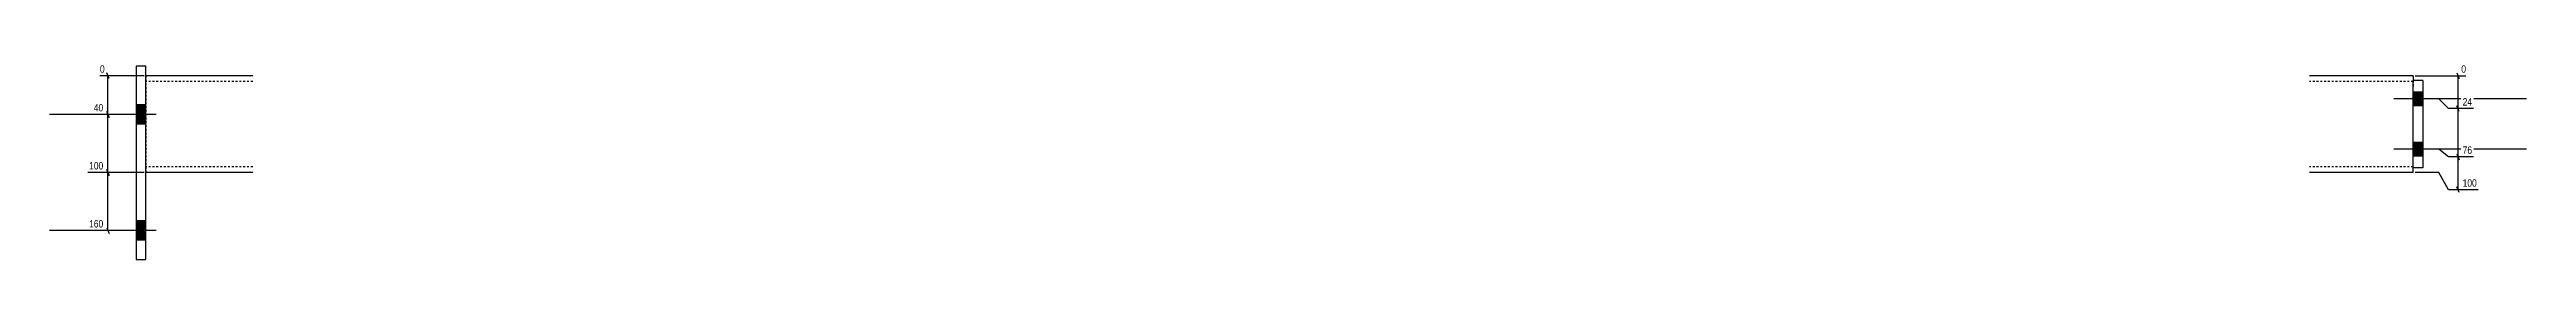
# Model space of a CAD drawing. Header units: millimetres. Extents: x -8 to 28304, y 3 to 687.
# Drawn here: x 14841 to 17409, y 5 to 208 of the extents above; entities that cross this region are included whole.
import ezdxf

# ---------------------------------------------------------------- set-up
doc = ezdxf.new("R2010")
doc.units = ezdxf.units.MM
doc.linetypes.add('DXK_LINE_DOT2', pattern=[3.9198, 1.9599, -1.9599])
doc.layers.add('MÅLSÆTNING', color=7, linetype='Continuous')
doc.layers.add('STÅL', color=7, linetype='Continuous')
doc.styles.add('Arial Narrow', font='ARIALN.TTF', dxfattribs={"height": 0.2})

msp = doc.modelspace()

# ---------------------------------------------------------------- hatches: boundary and pattern name
at = {"layer": 'STÅL', "linetype": 'Continuous'}
for points in [[(14931.1, 164.8), (14931.1, 144.8), (14941.1, 144.8), (14941.1, 164.8)], [(14931.1, 164.8), (14931.1, 144.8), (14941.1, 144.8), (14941.1, 164.8)], [(17291.1, 177.8), (17291.1, 163.8), (17301.1, 163.8), (17301.1, 177.8)], [(17291.1, 125.8), (17291.1, 111.8), (17301.1, 111.8), (17301.1, 125.8)], [(14931.1, 44.8), (14931.1, 24.8), (14941.1, 24.8), (14941.1, 44.8)], [(14931.1, 44.8), (14931.1, 24.8), (14941.1, 24.8), (14941.1, 44.8)]]:
    msp.add_hatch(color=96, dxfattribs=at).paths.add_polyline_path(points)

# ---------------------------------------------------------------- linework, layer by layer
at = {"layer": 'MÅLSÆTNING', "color": 7, "linetype": 'Continuous'}
for p, q in [((14939.1, 194.8), (14893.4, 194.8)), ((14902.8, 191.8), (14900.4, 197.8)), ((14901.6, 154.8), (14901.6, 194.8)), ((17293.1, 194.8), (17345.9, 194.8)), ((17336.5, 197.8), (17338.9, 191.8)), ((17337.7, 160.8), (17337.7, 194.8)), ((14929.1, 154.8), (14885.6, 154.8)), ((14929.1, 154.8), (14885.6, 154.8)), ((14900.4, 157.8), (14902.8, 151.8)), ((14902.8, 151.8), (14900.4, 157.8)), ((14901.6, 94.8), (14901.6, 154.8)), ((17317.7, 170.8), (17293.1, 170.8)), ((17317.7, 170.8), (17293.1, 170.8)), ((17327.7, 160.8), (17317.7, 170.8)), ((17327.7, 160.8), (17317.7, 170.8)), ((17353.7, 160.8), (17327.7, 160.8)), ((17353.7, 160.8), (17327.7, 160.8)), ((17338.9, 157.8), (17336.5, 163.8)), ((17338.9, 157.8), (17336.5, 163.8)), ((17337.7, 111), (17337.7, 160.8)), ((17317.7, 118.8), (17293.1, 118.8)), ((17317.7, 118.8), (17293.1, 118.8)), ((17327.7, 111), (17317.7, 118.8)), ((17327.7, 111), (17317.7, 118.8)), ((17353.7, 111), (17327.7, 111)), ((17353.7, 111), (17327.7, 111)), ((17336.5, 114), (17338.9, 108)), ((17336.5, 114), (17338.9, 108)), ((17337.7, 77), (17337.7, 111)), ((14939.1, 94.8), (14880.7, 94.8)), ((14939.1, 94.8), (14880.7, 94.8)), ((14900.4, 97.8), (14902.8, 91.8)), ((14902.8, 91.8), (14900.4, 97.8)), ((14901.6, 34.8), (14901.6, 94.8)), ((17317.7, 94.8), (17293.1, 94.8)), ((17327.7, 77), (17317.7, 94.8)), ((17338.9, 74), (17336.5, 80)), ((17358.6, 77), (17327.7, 77)), ((14929.1, 34.8), (14880.7, 34.8)), ((14900.4, 37.8), (14902.8, 31.8))]:
    msp.add_line(p, q, dxfattribs=at)
at = {"layer": 'STÅL', "color": 2, "linetype": 'Continuous'}
for p, q in [((14941.1, 204.8), (14931.1, 204.8)), ((14931.1, 204.8), (14931.1, 4.8)), ((14941.1, 4.8), (14941.1, 204.8)), ((15051.7, 194.8), (14941.1, 194.8)), ((17291.1, 194.8), (17183.6, 194.8)), ((17291.1, 194.8), (17291.1, 193.9)), ((17291.1, 193.9), (17291.1, 189.8)), ((17291.1, 99.8), (17291.1, 189.8)), ((17301.1, 189.8), (17291.1, 189.8)), ((17301.1, 189.8), (17301.1, 99.8)), ((15051.7, 94.8), (14941.1, 94.8)), ((17291.1, 94.8), (17183.6, 94.8)), ((17301.1, 99.8), (17291.1, 99.8)), ((17291.1, 94.8), (17291.1, 99.8)), ((14931.1, 4.8), (14941.1, 4.8))]:
    msp.add_line(p, q, dxfattribs=at)
at = {"layer": 'STÅL', "color": 7, "linetype": 'DXK_LINE_DOT2'}
for p, q in [((14941.1, 194.8), (14941.1, 95.7)), ((15051.7, 188.8), (14941.1, 188.8)), ((17291.1, 188.8), (17183.6, 188.8)), ((17291.1, 193.9), (17291.1, 194.8)), ((17291.1, 189.8), (17291.1, 182.8)), ((17291.1, 99.8), (17291.1, 182.8)), ((15051.7, 100.8), (14941.1, 100.8)), ((14941.1, 95.7), (14941.1, 94.8)), ((17291.1, 100.8), (17183.6, 100.8))]:
    msp.add_line(p, q, dxfattribs=at)
at = {"layer": 'STÅL', "color": 96, "linetype": 'Continuous'}
for p, q in [((14951.7, 154.8), (14841.1, 154.8)), ((14951.7, 154.8), (14841.1, 154.8)), ((14941.1, 164.8), (14931.1, 164.8)), ((14941.1, 164.8), (14931.1, 164.8)), ((17408.6, 170.8), (17271.1, 170.8)), ((17301.1, 177.8), (17291.1, 177.8)), ((17301.1, 163.8), (17291.1, 163.8)), ((14941.1, 144.8), (14931.1, 144.8)), ((14941.1, 144.8), (14931.1, 144.8)), ((17408.6, 118.8), (17271.1, 118.8)), ((17301.1, 125.8), (17291.1, 125.8)), ((17301.1, 111.8), (17291.1, 111.8)), ((14951.7, 34.8), (14841.1, 34.8)), ((14951.7, 34.8), (14841.1, 34.8)), ((14941.1, 44.8), (14931.1, 44.8)), ((14941.1, 44.8), (14931.1, 44.8)), ((14941.1, 24.8), (14931.1, 24.8)), ((14941.1, 24.8), (14931.1, 24.8))]:
    msp.add_line(p, q, dxfattribs=at)

# ---------------------------------------------------------------- next in the draw order: wipeouts: each hides what was drawn before it
at = {"color": 0, "linetype": 'Continuous'}
for points in [[(14899.8, 196.4), (14899.8, 207.6), (14891.8, 207.6), (14891.8, 196.4)], [(17347.5, 196.4), (17347.5, 207.6), (17339.5, 207.6), (17339.5, 196.4)], [(14898.4, 156.4), (14898.4, 167.6), (14885.4, 167.6), (14885.4, 156.4)], [(17353.9, 162.4), (17353.9, 173.6), (17340.9, 173.6), (17340.9, 162.4)], [(14898.4, 96.4), (14898.4, 107.6), (14880.6, 107.6), (14880.6, 96.4)], [(17353.9, 112.6), (17353.9, 123.8), (17340.9, 123.8), (17340.9, 112.6)], [(17358.7, 78.6), (17358.7, 89.8), (17340.9, 89.8), (17340.9, 78.6)], [(14898.4, 36.4), (14898.4, 47.6), (14880.6, 47.6), (14880.6, 36.4)]]:
    msp.add_wipeout(points, dxfattribs=at).dxf.layer = 'MÅLSÆTNING'

# ---------------------------------------------------------------- next in the draw order: texts
at = {"layer": 'MÅLSÆTNING', "color": 3, "linetype": 'Continuous', "style": 'Arial Narrow'}
for s, p in [('0', (14893.4, 198)), ('0', (17341.1, 198)), ('40', (14887, 158)), ('24', (17342.5, 164)), ('100', (14882.2, 98)), ('76', (17342.5, 114.2)), ('100', (17342.5, 80.2)), ('160', (14882.2, 38))]:
    msp.add_text(s, height=7.64, dxfattribs=at).set_placement(p)

doc.saveas('drawing.dxf')
